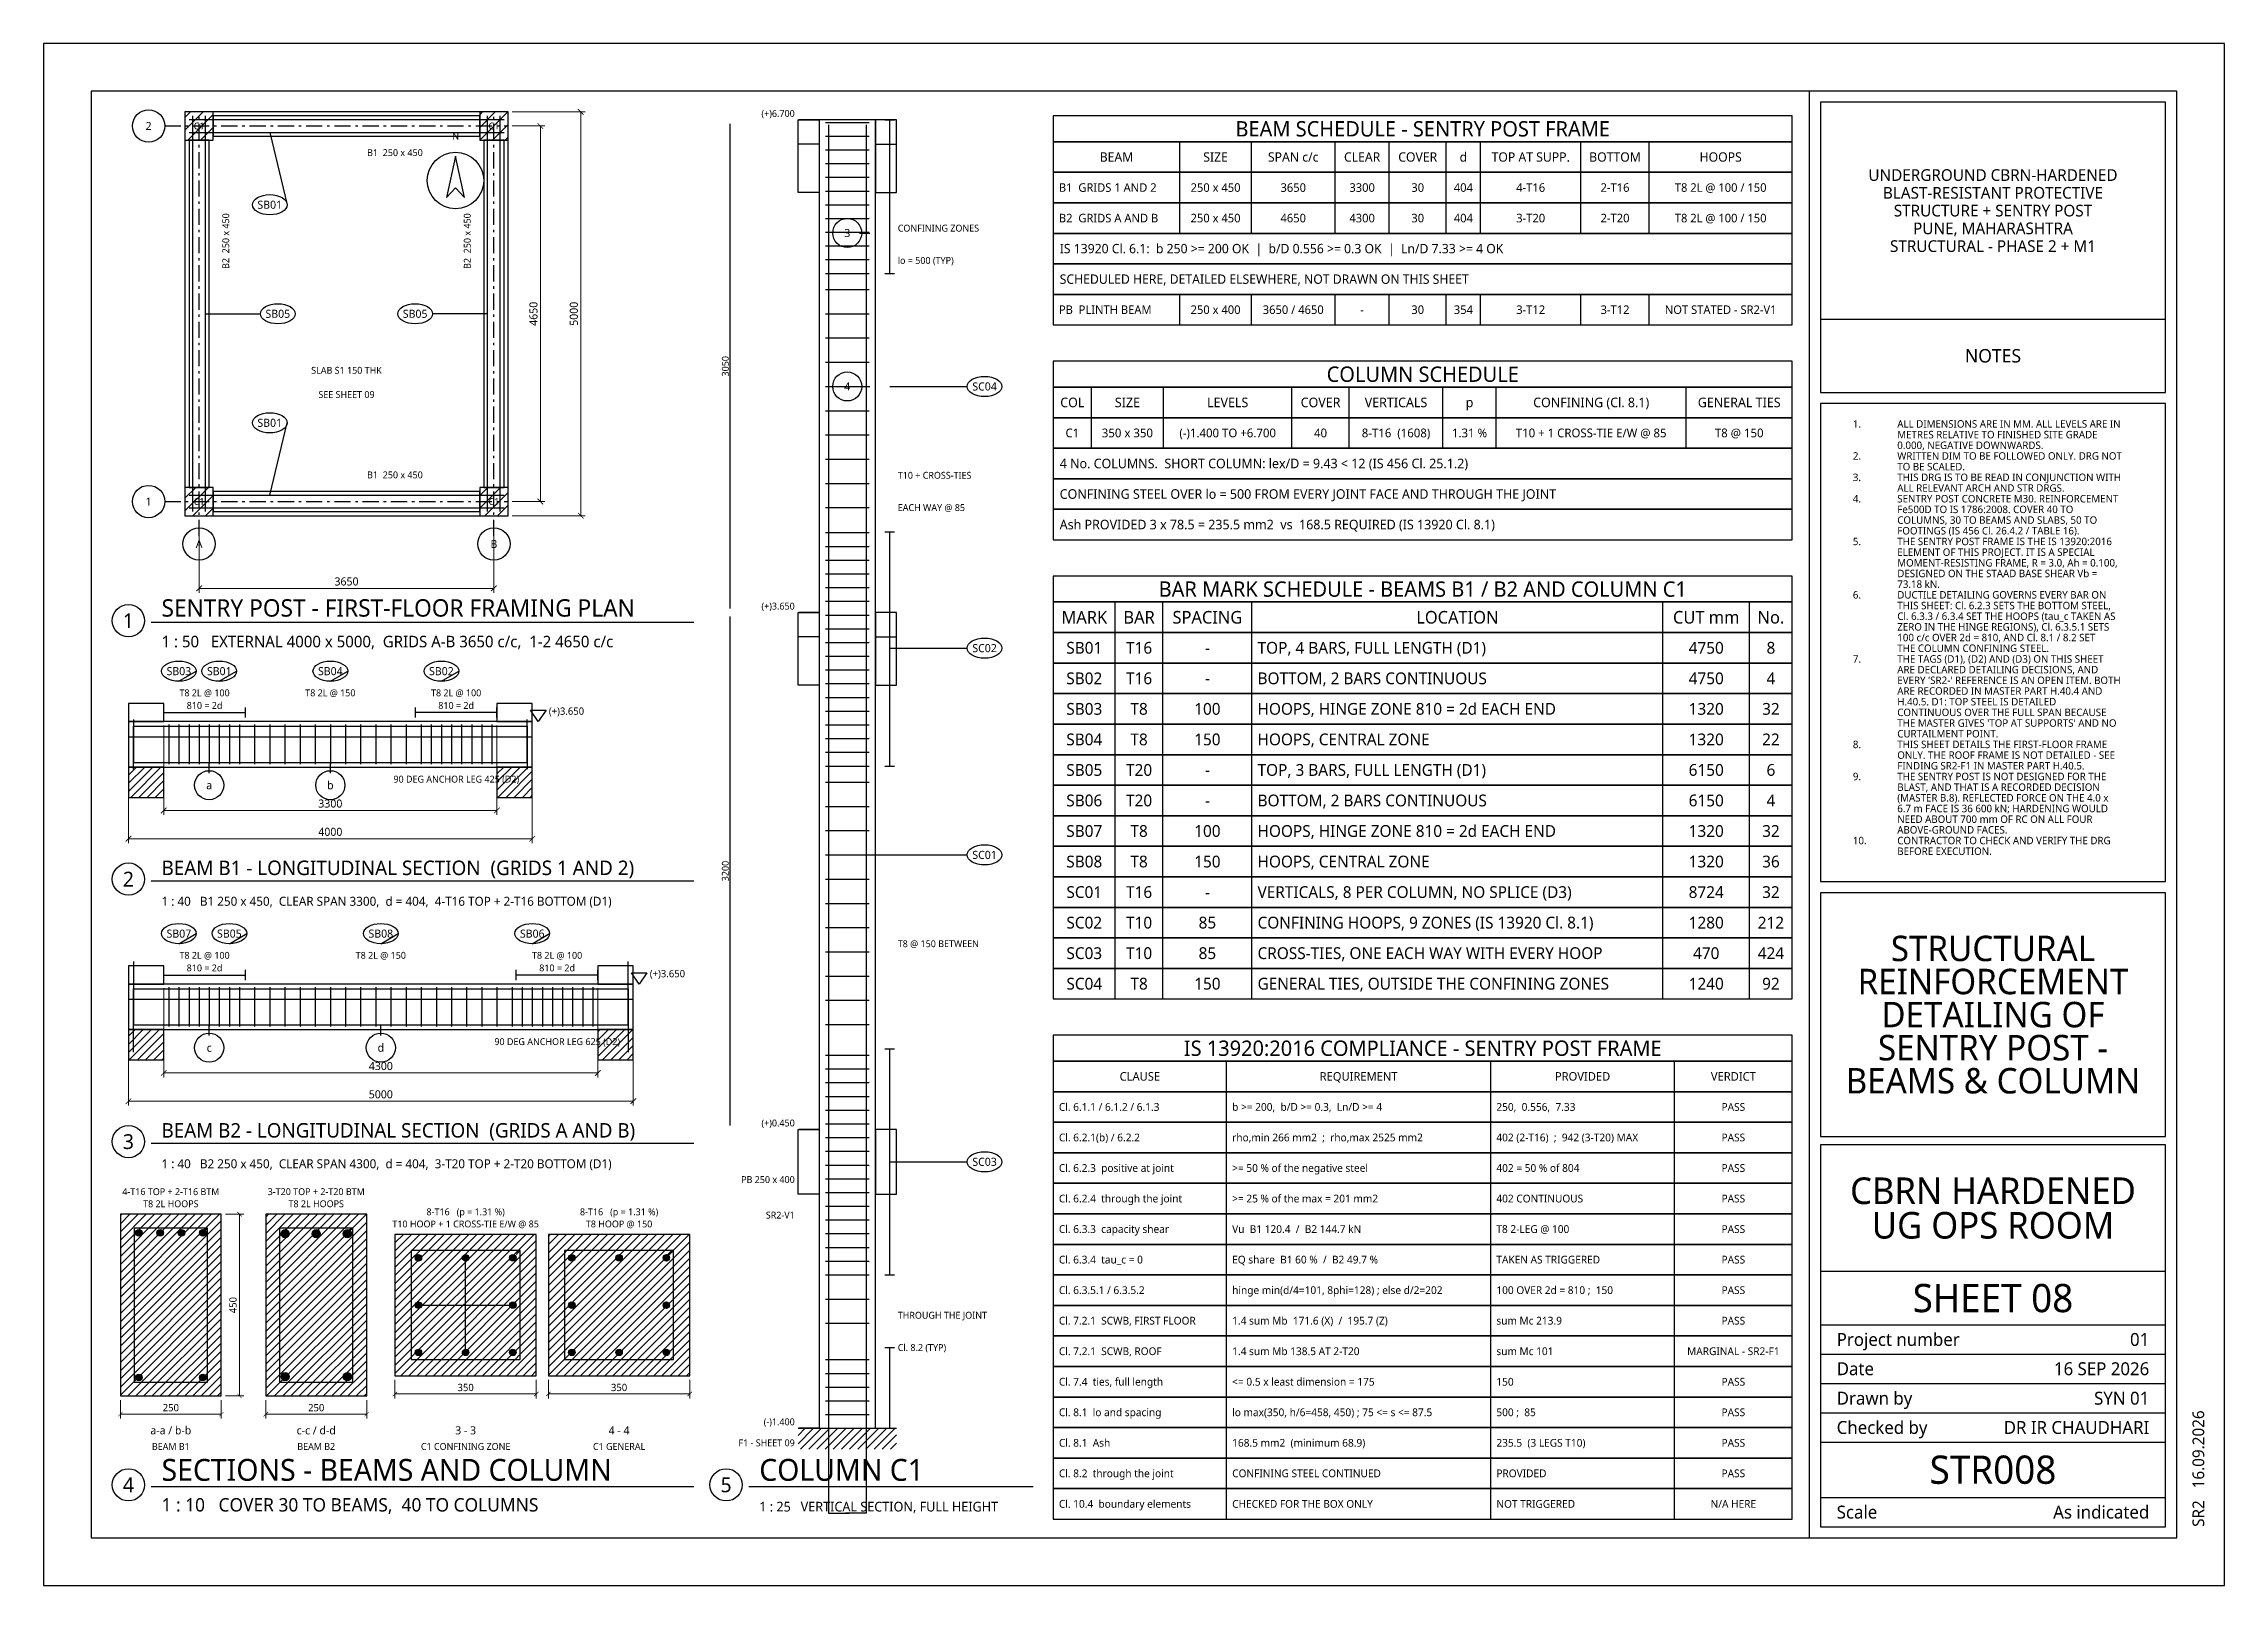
# Model space of a CAD drawing. Header units: millimetres. Extents: x 27 to 567, y 19 to 401.
import ezdxf
from ezdxf.enums import TextEntityAlignment as Align

# ---------------------------------------------------------------- set-up
doc = ezdxf.new("R2010")
doc.units = ezdxf.units.MM
for name, color, linetype in [('S-CALLOUT', 7, 'Continuous'), ('S-CENTER', 7, 'Continuous'), ('S-CONCRETE', 7, 'Continuous'), ('S-CONCRETE-THIN', 7, 'Continuous'), ('S-DIM', 7, 'Continuous'), ('S-GRID', 7, 'Continuous'), ('S-HATCH', 8, 'Continuous'), ('S-LEVEL', 7, 'Continuous'), ('S-NOTE', 7, 'Continuous'), ('S-REBAR-MAIN', 1, 'Continuous'), ('S-REBAR-STIRRUP', 5, 'Continuous'), ('S-SECTION', 7, 'Continuous'), ('S-TABLE', 7, 'Continuous'), ('S-TEXT', 7, 'Continuous'), ('S-TITLE', 7, 'Continuous')]:
    doc.layers.add(name, color=color, linetype=linetype)
doc.styles.add('OpenSans', font='OpenSans-Regular.ttf')
doc.dimstyles.new('A2-DIM', dxfattribs={"dimtxt": 2, "dimasz": 1.4, "dimexe": 1.1, "dimexo": 1, "dimgap": 0.7, "dimtad": 1, "dimdec": 0, "dimtxsty": 'OpenSans', "dimblk": 'ARCHTICK', "dimcen": 2.5, "dimclrd": 7, "dimclre": 7, "dimclrt": 7, "dimazin": 3, "dimtfac": 1, "dimtmove": 0, "dimatfit": 3, "dimlwd": 13, "dimlwe": 13})
doc.dimstyles.new('A2-DIM-S', dxfattribs={"dimtxt": 1.8, "dimasz": 1.1, "dimexe": 1.1, "dimexo": 1, "dimgap": 0.7, "dimtad": 1, "dimdec": 0, "dimtxsty": 'OpenSans', "dimblk": 'ARCHTICK', "dimcen": 2.5, "dimclrd": 7, "dimclre": 7, "dimclrt": 7, "dimazin": 3, "dimtfac": 1, "dimtmove": 0, "dimatfit": 3, "dimlwd": 13, "dimlwe": 13})

msp = doc.modelspace()

# ---------------------------------------------------------------- texts
at = {"layer": 'S-CALLOUT', "style": 'OpenSans'}
for s, p in [('SB01', (83, 361)), ('SB05', (85, 334)), ('SB05', (119, 334)), ('SC04', (260, 316)), ('SB01', (83, 307)), ('SC02', (260, 251.2)), ('SB03', (60.5, 245.5)), ('SB01', (70.5, 245.5)), ('SB04', (98, 245.5)), ('SB02', (125.5, 245.5)), ('SC01', (260, 200)), ('SB07', (60.5, 180.5)), ('SB05', (73, 180.5)), ('SB08', (110.5, 180.5)), ('SB06', (148, 180.5)), ('SC03', (260, 124))]:
    msp.add_text(s, height=2, dxfattribs=at).set_placement(p, align=Align.MIDDLE_CENTER)
at = {"layer": 'S-DIM', "style": 'OpenSans'}
for s, p in [('3050', (195.8, 321)), ('3200', (195.8, 196))]:
    msp.add_text(s, height=1.7, rotation=90, dxfattribs=at).set_placement(p, align=Align.MIDDLE_CENTER)
at = {"layer": 'S-GRID', "style": 'OpenSans'}
for s, p in [('2', (53, 380.5)), ('1', (53, 287.5)), ('A', (65.5, 277)), ('B', (138.5, 277))]:
    msp.add_text(s, height=2, dxfattribs=at).set_placement(p, align=Align.MIDDLE_CENTER)
at = {"layer": 'S-LEVEL', "style": 'OpenSans'}
for s, p in [('(+)6.700', (213, 383.6)), ('(+)3.650', (213, 261.6)), ('(+)0.450', (213, 133.6)), ('(-)1.400', (213, 59.6))]:
    msp.add_text(s, height=1.7, dxfattribs=at).set_placement(p, align=Align.MIDDLE_RIGHT)
for p in [(152.1, 235.6), (177.1, 170.6)]:
    msp.add_text('(+)3.650', height=1.8, dxfattribs=at).set_placement(p, align=Align.MIDDLE_LEFT)
at = {"layer": 'S-NOTE', "style": 'OpenSans'}
for s, p in [('1.', (475, 305.8)), ('ALL DIMENSIONS ARE IN MM. ALL LEVELS ARE IN', (486, 305.8)), ('METRES RELATIVE TO FINISHED SITE GRADE', (486, 303.154)), ('2.', (475, 297.863)), ('TO BE SCALED.', (486, 295.218)), ('WRITTEN DIM TO BE FOLLOWED ONLY. DRG NOT', (486, 297.863)), ('0.000, NEGATIVE DOWNWARDS.', (486, 300.509)), ('3.', (475, 292.572)), ('ALL RELEVANT ARCH AND STR DRGS.', (486, 289.927)), ('THIS DRG IS TO BE READ IN CONJUNCTION WITH', (486, 292.572)), ('4.', (475, 287.281)), ('SENTRY POST CONCRETE M30. REINFORCEMENT', (486, 287.281)), ('Fe500D TO IS 1786:2008. COVER 40 TO', (486, 284.636)), ('COLUMNS, 30 TO BEAMS AND SLABS, 50 TO', (486, 281.99)), ('FOOTINGS (IS 456 Cl. 26.4.2 / TABLE 16).', (486, 279.345)), ('5.', (475, 276.699)), ('THE SENTRY POST FRAME IS THE IS 13920:2016', (486, 276.699)), ('ELEMENT OF THIS PROJECT. IT IS A SPECIAL', (486, 274.054)), ('MOMENT-RESISTING FRAME, R = 3.0, Ah = 0.100,', (486, 271.408)), ('DESIGNED ON THE STAAD BASE SHEAR Vb =', (486, 268.763)), ('6.', (475, 263.472)), ('73.18 kN.', (486, 266.117)), ('DUCTILE DETAILING GOVERNS EVERY BAR ON', (486, 263.472)), ('THIS SHEET: Cl. 6.2.3 SETS THE BOTTOM STEEL,', (486, 260.826)), ('Cl. 6.3.3 / 6.3.4 SET THE HOOPS (tau_c TAKEN AS', (486, 258.181)), ('ZERO IN THE HINGE REGIONS), Cl. 6.3.5.1 SETS', (486, 255.535)), ('100 c/c OVER 2d = 810, AND Cl. 8.1 / 8.2 SET', (486, 252.89)), ('7.', (475, 247.599)), ('THE COLUMN CONFINING STEEL.', (486, 250.244)), ('THE TAGS (D1), (D2) AND (D3) ON THIS SHEET', (486, 247.599)), ('ARE DECLARED DETAILING DECISIONS, AND', (486, 244.953)), ("EVERY 'SR2-' REFERENCE IS AN OPEN ITEM. BOTH", (486, 242.308)), ('ARE RECORDED IN MASTER PART H.40.4 AND', (486, 239.662)), ('H.40.5. D1: TOP STEEL IS DETAILED', (486, 237.017)), ("THE MASTER GIVES 'TOP AT SUPPORTS' AND NO", (486, 231.726)), ('CONTINUOUS OVER THE FULL SPAN BECAUSE', (486, 234.371)), ('8.', (475, 226.435)), ('THIS SHEET DETAILS THE FIRST-FLOOR FRAME', (486, 226.435)), ('CURTAILMENT POINT.', (486, 229.08)), ('ONLY. THE ROOF FRAME IS NOT DETAILED - SEE', (486, 223.789)), ('FINDING SR2-F1 IN MASTER PART H.40.5.', (486, 221.144)), ('9.', (475, 218.498)), ('THE SENTRY POST IS NOT DESIGNED FOR THE', (486, 218.498)), ('BLAST, AND THAT IS A RECORDED DECISION', (486, 215.853)), ('(MASTER B.8). REFLECTED FORCE ON THE 4.0 x', (486, 213.207)), ('6.7 m FACE IS 36 600 kN; HARDENING WOULD', (486, 210.562)), ('ABOVE-GROUND FACES.', (486, 205.271)), ('NEED ABOUT 700 mm OF RC ON ALL FOUR', (486, 207.916)), ('10.', (475, 202.625)), ('CONTRACTOR TO CHECK AND VERIFY THE DRG', (486, 202.625)), ('BEFORE EXECUTION.', (486, 199.98))]:
    msp.add_text(s, height=1.85, dxfattribs=at).set_placement(p)
at = {"layer": 'S-SECTION', "style": 'OpenSans'}
for s, p in [('3', (226, 354)), ('4', (226, 316)), ('a', (68, 217.25)), ('b', (98, 217.25)), ('c', (68, 152.25)), ('d', (110.5, 152.25)), ('a-a / b-b', (58.5, 57.5)), ('c-c / d-d', (94.5, 57.5)), ('3 - 3', (131.5, 57.5)), ('4 - 4', (169.5, 57.5))]:
    msp.add_text(s, height=2, dxfattribs=at).set_placement(p, align=Align.MIDDLE_CENTER)
at = {"layer": 'S-TABLE', "style": 'OpenSans'}
for s, height, p in [('BEAM SCHEDULE - SENTRY POST FRAME', 3.8, (368.5, 379.8)), ('BEAM', 2.32, (292.666, 372.819)), ('SIZE', 2.32, (317.198, 372.819)), ('SPAN c/c', 2.32, (336.43, 372.819)), ('CLEAR', 2.32, (353.493, 372.819)), ('COVER', 2.32, (367.255, 372.819)), ('d', 2.32, (378.559, 372.819)), ('TOP AT SUPP.', 2.32, (395.234, 372.819)), ('BOTTOM', 2.32, (416.109, 372.819)), ('HOOPS', 2.32, (442.273, 372.819)), ('250 x 450', 2.12, (317.198, 365.258)), ('3650', 2.12, (336.43, 365.258)), ('3300', 2.12, (353.493, 365.258)), ('30', 2.12, (367.255, 365.258)), ('404', 2.12, (378.559, 365.258)), ('4-T16', 2.12, (395.234, 365.258)), ('2-T16', 2.12, (416.109, 365.258)), ('T8 2L @ 100 / 150', 2.12, (442.273, 365.258)), ('250 x 450', 2.12, (317.198, 357.696)), ('4650', 2.12, (336.43, 357.696)), ('4300', 2.12, (353.493, 357.696)), ('30', 2.12, (367.255, 357.696)), ('404', 2.12, (378.559, 357.696)), ('3-T20', 2.12, (395.234, 357.696)), ('2-T20', 2.12, (416.109, 357.696)), ('T8 2L @ 100 / 150', 2.12, (442.273, 357.696)), ('250 x 400', 2.12, (317.198, 335.012)), ('3650 / 4650', 2.12, (336.43, 335.012)), ('-', 2.12, (353.493, 335.012)), ('30', 2.12, (367.255, 335.012)), ('354', 2.12, (378.559, 335.012)), ('3-T12', 2.12, (395.234, 335.012)), ('3-T12', 2.12, (416.109, 335.012)), ('NOT STATED - SR2-V1', 2.12, (442.273, 335.012)), ('COLUMN SCHEDULE', 3.8, (368.5, 319.031)), ('COL', 2.37, (281.725, 312.05)), ('SIZE', 2.37, (295.368, 312.05)), ('LEVELS', 2.37, (320.196, 312.05)), ('COVER', 2.37, (343.197, 312.05)), ('VERTICALS', 2.37, (361.882, 312.05)), ('CONFINING (Cl. 8.1)', 2.37, (410.208, 312.05)), ('GENERAL TIES', 2.37, (446.862, 312.05)), ('p', 2.37, (380.084, 312.05)), ('C1', 2.17, (281.725, 304.488)), ('350 x 350', 2.17, (295.368, 304.488)), ('(-)1.400 TO +6.700', 2.17, (320.196, 304.488)), ('40', 2.17, (343.197, 304.488)), ('8-T16  (1608)', 2.17, (361.882, 304.488)), ('1.31 %', 2.17, (380.084, 304.488)), ('T10 + 1 CROSS-TIE E/W @ 85', 2.17, (410.208, 304.488)), ('T8 @ 150', 2.17, (446.862, 304.488)), ('BAR MARK SCHEDULE - BEAMS B1 / B2 AND COLUMN C1', 3.8, (368.5, 265.823)), ('MARK', 3.12, (284.688, 258.842)), ('BAR', 3.12, (298.263, 258.842)), ('SPACING', 3.12, (315.173, 258.842)), ('LOCATION', 3.12, (377.075, 258.842)), ('CUT mm', 3.12, (438.694, 258.842)), ('No.', 3.12, (454.717, 258.842)), ('SB01', 2.92, (284.688, 251.281)), ('T16', 2.92, (298.263, 251.281)), ('-', 2.92, (315.173, 251.281)), ('4750', 2.92, (438.694, 251.281)), ('8', 2.92, (454.717, 251.281)), ('SB02', 2.92, (284.688, 243.719)), ('T16', 2.92, (298.263, 243.719)), ('-', 2.92, (315.173, 243.719)), ('4750', 2.92, (438.694, 243.719)), ('4', 2.92, (454.717, 243.719)), ('SB03', 2.92, (284.688, 236.158)), ('T8', 2.92, (298.263, 236.158)), ('100', 2.92, (315.173, 236.158)), ('1320', 2.92, (438.694, 236.158)), ('32', 2.92, (454.717, 236.158)), ('SB04', 2.92, (284.688, 228.596)), ('T8', 2.92, (298.263, 228.596)), ('150', 2.92, (315.173, 228.596)), ('1320', 2.92, (438.694, 228.596)), ('22', 2.92, (454.717, 228.596)), ('SB05', 2.92, (284.688, 221.035)), ('T20', 2.92, (298.263, 221.035)), ('6150', 2.92, (438.694, 221.035)), ('6', 2.92, (454.717, 221.035)), ('-', 2.92, (315.173, 221.035)), ('SB06', 2.92, (284.688, 213.473)), ('T20', 2.92, (298.263, 213.473)), ('-', 2.92, (315.173, 213.473)), ('6150', 2.92, (438.694, 213.473)), ('4', 2.92, (454.717, 213.473)), ('SB07', 2.92, (284.688, 205.912)), ('T8', 2.92, (298.263, 205.912)), ('100', 2.92, (315.173, 205.912)), ('1320', 2.92, (438.694, 205.912)), ('32', 2.92, (454.717, 205.912)), ('SB08', 2.92, (284.688, 198.35)), ('T8', 2.92, (298.263, 198.35)), ('150', 2.92, (315.173, 198.35)), ('1320', 2.92, (438.694, 198.35)), ('36', 2.92, (454.717, 198.35)), ('SC01', 2.92, (284.688, 190.788)), ('T16', 2.92, (298.263, 190.788)), ('-', 2.92, (315.173, 190.788)), ('8724', 2.92, (438.694, 190.788)), ('32', 2.92, (454.717, 190.788)), ('SC02', 2.92, (284.688, 183.227)), ('T10', 2.92, (298.263, 183.227)), ('85', 2.92, (315.173, 183.227)), ('1280', 2.92, (438.694, 183.227)), ('212', 2.92, (454.717, 183.227)), ('SC03', 2.92, (284.688, 175.665)), ('T10', 2.92, (298.263, 175.665)), ('85', 2.92, (315.173, 175.665)), ('470', 2.92, (438.694, 175.665)), ('424', 2.92, (454.717, 175.665)), ('SC04', 2.92, (284.688, 168.104)), ('T8', 2.92, (298.263, 168.104)), ('150', 2.92, (315.173, 168.104)), ('1240', 2.92, (438.694, 168.104)), ('92', 2.92, (454.717, 168.104)), ('IS 13920:2016 COMPLIANCE - SENTRY POST FRAME', 3.8, (368.5, 152.123)), ('CLAUSE', 2.12, (298.454, 145.142)), ('REQUIREMENT', 2.12, (352.617, 145.142)), ('PROVIDED', 2.12, (408.075, 145.142)), ('VERDICT', 2.12, (445.412, 145.142)), ('PASS', 1.92, (445.412, 137.581)), ('PASS', 1.92, (445.412, 130.019)), ('PASS', 1.92, (445.412, 122.458)), ('PASS', 1.92, (445.412, 114.896)), ('PASS', 1.92, (445.412, 107.335)), ('PASS', 1.92, (445.412, 99.773)), ('PASS', 1.92, (445.412, 92.212)), ('PASS', 1.92, (445.412, 84.65)), ('MARGINAL - SR2-F1', 1.92, (445.412, 77.088)), ('PASS', 1.92, (445.412, 69.527)), ('PASS', 1.92, (445.412, 61.965)), ('PASS', 1.92, (445.412, 54.404)), ('PASS', 1.92, (445.412, 46.842)), ('N/A HERE', 1.92, (445.412, 39.281))]:
    msp.add_text(s, height=height, dxfattribs=at).set_placement(p, align=Align.MIDDLE_CENTER)
for s, height, p in [('B1  GRIDS 1 AND 2', 2.12, (278.4, 365.258)), ('B2  GRIDS A AND B', 2.12, (278.4, 357.696)), ('IS 13920 Cl. 6.1:  b 250 >= 200 OK  |  b/D 0.556 >= 0.3 OK  |  Ln/D 7.33 >= 4 OK', 2.32, (278.6, 350.135)), ('SCHEDULED HERE, DETAILED ELSEWHERE, NOT DRAWN ON THIS SHEET', 2.32, (278.6, 342.573)), ('PB  PLINTH BEAM', 2.12, (278.4, 335.012)), ('4 No. COLUMNS.  SHORT COLUMN: lex/D = 9.43 < 12 (IS 456 Cl. 25.1.2)', 2.37, (278.6, 296.927)), ('CONFINING STEEL OVER lo = 500 FROM EVERY JOINT FACE AND THROUGH THE JOINT', 2.37, (278.6, 289.365)), ('Ash PROVIDED 3 x 78.5 = 235.5 mm2  vs  168.5 REQUIRED (IS 13920 Cl. 8.1)', 2.37, (278.6, 281.804)), ('TOP, 4 BARS, FULL LENGTH (D1)', 2.92, (327.596, 251.281)), ('BOTTOM, 2 BARS CONTINUOUS', 2.92, (327.596, 243.719)), ('HOOPS, HINGE ZONE 810 = 2d EACH END', 2.92, (327.596, 236.158)), ('HOOPS, CENTRAL ZONE', 2.92, (327.596, 228.596)), ('TOP, 3 BARS, FULL LENGTH (D1)', 2.92, (327.596, 221.035)), ('BOTTOM, 2 BARS CONTINUOUS', 2.92, (327.596, 213.473)), ('HOOPS, HINGE ZONE 810 = 2d EACH END', 2.92, (327.596, 205.912)), ('HOOPS, CENTRAL ZONE', 2.92, (327.596, 198.35)), ('VERTICALS, 8 PER COLUMN, NO SPLICE (D3)', 2.92, (327.596, 190.788)), ('CONFINING HOOPS, 9 ZONES (IS 13920 Cl. 8.1)', 2.92, (327.596, 183.227)), ('CROSS-TIES, ONE EACH WAY WITH EVERY HOOP', 2.92, (327.596, 175.665)), ('GENERAL TIES, OUTSIDE THE CONFINING ZONES', 2.92, (327.596, 168.104)), ('Cl. 6.1.1 / 6.1.2 / 6.1.3', 1.92, (278.4, 137.581)), ('b >= 200,  b/D >= 0.3,  Ln/D >= 4', 1.92, (321.309, 137.581)), ('250,  0.556,  7.33', 1.92, (386.726, 137.581)), ('Cl. 6.2.1(b) / 6.2.2', 1.92, (278.4, 130.019)), ('rho,min 266 mm2  ;  rho,max 2525 mm2', 1.92, (321.309, 130.019)), ('402 (2-T16)  ;  942 (3-T20) MAX', 1.92, (386.726, 130.019)), ('Cl. 6.2.3  positive at joint', 1.92, (278.4, 122.458)), ('>= 50 % of the negative steel', 1.92, (321.309, 122.458)), ('402 = 50 % of 804', 1.92, (386.726, 122.458)), ('Cl. 6.2.4  through the joint', 1.92, (278.4, 114.896)), ('>= 25 % of the max = 201 mm2', 1.92, (321.309, 114.896)), ('402 CONTINUOUS', 1.92, (386.726, 114.896)), ('Cl. 6.3.3  capacity shear', 1.92, (278.4, 107.335)), ('Vu  B1 120.4  /  B2 144.7 kN', 1.92, (321.309, 107.335)), ('T8 2-LEG @ 100', 1.92, (386.726, 107.335)), ('Cl. 6.3.4  tau_c = 0', 1.92, (278.4, 99.773)), ('EQ share  B1 60 %  /  B2 49.7 %', 1.92, (321.309, 99.773)), ('TAKEN AS TRIGGERED', 1.92, (386.726, 99.773)), ('Cl. 6.3.5.1 / 6.3.5.2', 1.92, (278.4, 92.212)), ('hinge min(d/4=101, 8phi=128) ; else d/2=202', 1.92, (321.309, 92.212)), ('100 OVER 2d = 810 ;  150', 1.92, (386.726, 92.212)), ('Cl. 7.2.1  SCWB, FIRST FLOOR', 1.92, (278.4, 84.65)), ('1.4 sum Mb  171.6 (X)  /  195.7 (Z)', 1.92, (321.309, 84.65)), ('sum Mc 213.9', 1.92, (386.726, 84.65)), ('Cl. 7.2.1  SCWB, ROOF', 1.92, (278.4, 77.088)), ('1.4 sum Mb 138.5 AT 2-T20', 1.92, (321.309, 77.088)), ('sum Mc 101', 1.92, (386.726, 77.088)), ('Cl. 7.4  ties, full length', 1.92, (278.4, 69.527)), ('<= 0.5 x least dimension = 175', 1.92, (321.309, 69.527)), ('150', 1.92, (386.726, 69.527)), ('Cl. 8.1  lo and spacing', 1.92, (278.4, 61.965)), ('lo max(350, h/6=458, 450) ; 75 <= s <= 87.5', 1.92, (321.309, 61.965)), ('500 ;  85', 1.92, (386.726, 61.965)), ('Cl. 8.1  Ash', 1.92, (278.4, 54.404)), ('168.5 mm2  (minimum 68.9)', 1.92, (321.309, 54.404)), ('235.5  (3 LEGS T10)', 1.92, (386.726, 54.404)), ('Cl. 8.2  through the joint', 1.92, (278.4, 46.842)), ('CONFINING STEEL CONTINUED', 1.92, (321.309, 46.842)), ('PROVIDED', 1.92, (386.726, 46.842)), ('Cl. 10.4  boundary elements', 1.92, (278.4, 39.281)), ('CHECKED FOR THE BOX ONLY', 1.92, (321.309, 39.281)), ('NOT TRIGGERED', 1.92, (386.726, 39.281))]:
    msp.add_text(s, height=height, dxfattribs=at).set_placement(p, align=Align.MIDDLE_LEFT)
at = {"layer": 'S-TEXT', "style": 'OpenSans'}
for s, p in [('C1', (65.5, 380.5)), ('C1', (138.5, 380.5)), ('B1  250 x 450', (114, 373.9)), ('SLAB S1 150 THK', (102, 320)), ('SEE SHEET 09', (102, 314)), ('B1  250 x 450', (114, 294.1)), ('C1', (65.5, 287.5)), ('C1', (138.5, 287.5)), ('T8 2L @ 100', (66.85, 240.125)), ('810 = 2d', (66.85, 237)), ('T8 2L @ 150', (98, 240.125)), ('T8 2L @ 100', (129.15, 240.125)), ('810 = 2d', (129.15, 237)), ('T8 2L @ 100', (66.85, 175.125)), ('810 = 2d', (66.85, 172)), ('T8 2L @ 150', (110.5, 175.125)), ('T8 2L @ 100', (154.15, 175.125)), ('810 = 2d', (154.15, 172)), ('4-T16 TOP + 2-T16 BTM', (58.5, 116.6)), ('T8 2L HOOPS', (58.5, 113.6)), ('3-T20 TOP + 2-T20 BTM', (94.5, 116.6)), ('T8 2L HOOPS', (94.5, 113.6)), ('T10 HOOP + 1 CROSS-TIE E/W @ 85', (131.5, 108.6)), ('8-T16   (p = 1.31 %)', (131.5, 111.6)), ('8-T16   (p = 1.31 %)', (169.5, 111.6)), ('T8 HOOP @ 150', (169.5, 108.6)), ('BEAM B1', (58.5, 53.5)), ('BEAM B2', (94.5, 53.5)), ('C1 CONFINING ZONE', (131.5, 53.5)), ('C1 GENERAL', (169.5, 53.5))]:
    msp.add_text(s, height=1.7, dxfattribs=at).set_placement(p, align=Align.MIDDLE_CENTER)
for p in [(72.1, 352), (131.9, 352)]:
    msp.add_text('B2  250 x 450', height=1.7, rotation=90, dxfattribs=at).set_placement(p, align=Align.MIDDLE_CENTER)
for s, p in [('CONFINING ZONES', (238.5, 355.2)), ('lo = 500 (TYP)', (238.5, 347.2)), ('T10 + CROSS-TIES', (238.5, 294)), ('EACH WAY @ 85', (238.5, 286)), ('T8 @ 150 BETWEEN', (238.5, 178)), ('THROUGH THE JOINT', (238.5, 86)), ('Cl. 8.2 (TYP)', (238.5, 78))]:
    msp.add_text(s, height=1.7, dxfattribs=at).set_placement(p, align=Align.MIDDLE_LEFT)
for s, height, p in [('1 : 50   EXTERNAL 4000 x 5000,  GRIDS A-B 3650 c/c,  1-2 4650 c/c', 2.85052, (56.2, 251.4)), ('1 : 40   B1 250 x 450,  CLEAR SPAN 3300,  d = 404,  4-T16 TOP + 2-T16 BOTTOM (D1)', 2.22234, (56.2, 187.4)), ('1 : 40   B2 250 x 450,  CLEAR SPAN 4300,  d = 404,  3-T20 TOP + 2-T20 BOTTOM (D1)', 2.22234, (56.2, 122.4)), ('1 : 10   COVER 30 TO BEAMS,  40 TO COLUMNS', 3.3, (56.2, 37.4)), ('1 : 25   VERTICAL SECTION, FULL HEIGHT', 2.39865, (204.2, 37.4))]:
    msp.add_text(s, height=height, dxfattribs=at).set_placement(p)
for s, p in [('90 DEG ANCHOR LEG 425 (D2)', (144.75, 218.75)), ('90 DEG ANCHOR LEG 625 (D2)', (169.75, 153.75)), ('PB 250 x 400', (213, 119.6)), ('SR2-V1', (213, 110.8)), ('F1 - SHEET 09', (213, 54.4))]:
    msp.add_text(s, height=1.7, dxfattribs=at).set_placement(p, align=Align.MIDDLE_RIGHT)
at = {"layer": 'S-TITLE', "style": 'OpenSans'}
msp.add_text('N', height=1.8, dxfattribs=at).set_placement((129, 376.6), align=Align.BOTTOM_CENTER)
for s, height, p in [('UNDERGROUND CBRN-HARDENED', 2.9, (509.7, 368.35)), ('BLAST-RESISTANT PROTECTIVE', 2.9, (509.7, 363.95)), ('STRUCTURE + SENTRY POST', 2.9, (509.7, 359.55)), ('PUNE, MAHARASHTRA', 2.9, (509.7, 355.15)), ('STRUCTURAL - PHASE 2 + M1', 2.9, (509.7, 350.75)), ('NOTES', 3.335, (509.7, 323.6)), ('1', 3.672, (48, 258)), ('2', 3.672, (48, 194)), ('STRUCTURAL', 6.3022, (509.7, 176.836)), ('REINFORCEMENT', 6.30216, (509.7, 168.643)), ('DETAILING OF', 6.30216, (509.7, 160.45)), ('SENTRY POST -', 6.30216, (509.7, 152.257)), ('BEAMS & COLUMN', 6.30216, (509.7, 144.064)), ('3', 3.672, (48, 129)), ('CBRN HARDENED', 6.58, (509.7, 116.827)), ('UG OPS ROOM', 6.58, (509.7, 108.273)), ('SHEET 08', 7, (509.7, 90.25)), ('STR008', 7, (509.7, 47.75)), ('4', 3.672, (48, 44)), ('5', 3.672, (196, 44))]:
    msp.add_text(s, height=height, dxfattribs=at).set_placement(p, align=Align.MIDDLE_CENTER)
for s, height, p in [('SENTRY POST - FIRST-FLOOR FRAMING PLAN', 4.30538, (56.2, 259)), ('BEAM B1 - LONGITUDINAL SECTION  (GRIDS 1 AND 2)', 3.58546, (56.2, 195)), ('BEAM B2 - LONGITUDINAL SECTION  (GRIDS A AND B)', 3.57244, (56.2, 130)), ('SECTIONS - BEAMS AND COLUMN', 5.4, (56.2, 45)), ('COLUMN C1', 5.4, (204.2, 45))]:
    msp.add_text(s, height=height, dxfattribs=at).set_placement(p)
for s, p in [('Project number', (471, 80)), ('Date', (471, 72.75)), ('Drawn by', (471, 65.45)), ('Checked by', (471, 58.2)), ('Scale', (471, 37.25))]:
    msp.add_text(s, height=3.2, dxfattribs=at).set_placement(p, align=Align.MIDDLE_LEFT)
for s, p in [('01', (548.4, 80)), ('16 SEP 2026', (548.4, 72.75)), ('SYN 01', (548.4, 65.45)), ('DR IR CHAUDHARI', (548.4, 58.2)), ('As indicated', (548.4, 37.25))]:
    msp.add_text(s, height=3.2, dxfattribs=at).set_placement(p, align=Align.MIDDLE_RIGHT)
msp.add_text('SR2   16.09.2026', height=2.9, rotation=90, dxfattribs=at).set_placement((562, 33.6))

# ---------------------------------------------------------------- blocks, each defined once
blk = doc.blocks.new('A2-NORTH')
at = {"layer": 'S-TITLE'}
blk.add_lwpolyline([(0, 6), (-2.2, -4.2), (0, -1.8), (2.2, -4.2)], close=True, dxfattribs=at)
blk.add_circle((0, 0), 7, dxfattribs=at)
blk = doc.blocks.new('_ARCHTICK')
at = {"color": 0, "linetype": 'BYBLOCK', "const_width": 0.15}
blk.add_lwpolyline([(-0.5, -0.5), (0.5, 0.5)], dxfattribs=at)
blk = doc.blocks.new('A2-SECMARK')
at = {"layer": 'S-SECTION'}
blk.add_circle((0, 0), 3.6, dxfattribs=at)
blk = doc.blocks.new('A2-LEVEL')
at = {"layer": 'S-LEVEL'}
blk.add_lwpolyline([(0, 0), (-1.9, 2.8), (1.9, 2.8)], close=True, dxfattribs=at)

# ---------------------------------------------------------------- dimensions: what is measured, and where the dimension line sits
at = {"layer": 'S-DIM'}
for base, p1, p2, dimstyle, override in [((160, 284), (142, 284), (142, 384), 'A2-DIM', {"dimlfac": 50}), ((150, 287.5), (142, 287.5), (142, 380.5), 'A2-DIM', {"dimlfac": 50}), ((75.5, 66), (71, 66), (71, 111), 'A2-DIM-S', {"dimlfac": 10})]:
    msp.add_linear_dim(base=base, p1=p1, p2=p2, angle=90, dimstyle=dimstyle, override=override, dxfattribs=at).render()
for base, p1, p2, dimstyle, override in [((65.5, 266), (65.5, 284), (138.5, 284), 'A2-DIM', {"dimlfac": 50}), ((48, 204), (48, 233), (148, 233), 'A2-DIM', {"dimlfac": 40}), ((56.75, 211), (56.75, 233), (139.25, 233), 'A2-DIM', {"dimlfac": 40}), ((48, 139), (48, 168), (173, 168), 'A2-DIM', {"dimlfac": 40}), ((56.75, 146), (56.75, 168), (164.25, 168), 'A2-DIM', {"dimlfac": 40}), ((114, 66.5), (114, 71), (149, 71), 'A2-DIM-S', {"dimlfac": 10}), ((152, 66.5), (152, 71), (187, 71), 'A2-DIM-S', {"dimlfac": 10}), ((46, 61.5), (46, 66), (71, 66), 'A2-DIM-S', {"dimlfac": 10}), ((82, 61.5), (82, 66), (107, 66), 'A2-DIM-S', {"dimlfac": 10})]:
    msp.add_linear_dim(base=base, p1=p1, p2=p2, dimstyle=dimstyle, override=override, dxfattribs=at).render()

# ---------------------------------------------------------------- hatches: boundary and pattern name
at = {"layer": 'S-HATCH'}
h = msp.add_hatch(dxfattribs=at)
h.set_pattern_fill('ANSI31', scale=0.7)
h.paths.add_polyline_path([(62, 377), (69, 377), (69, 384), (62, 384)])
h = msp.add_hatch(dxfattribs=at)
h.set_pattern_fill('ANSI31', scale=0.7)
h.paths.add_polyline_path([(135, 377), (142, 377), (142, 384), (135, 384)])
h = msp.add_hatch(dxfattribs=at)
h.set_pattern_fill('ANSI31', scale=0.7)
h.paths.add_polyline_path([(62, 284), (69, 284), (69, 291), (62, 291)])
h = msp.add_hatch(dxfattribs=at)
h.set_pattern_fill('ANSI31', scale=0.7)
h.paths.add_polyline_path([(135, 284), (142, 284), (142, 291), (135, 291)])
h = msp.add_hatch(dxfattribs=at)
h.set_pattern_fill('ANSI31', scale=0.45)
h.paths.add_polyline_path([(48, 221.75), (56.75, 221.75), (56.75, 214.25), (48, 214.25)])
h = msp.add_hatch(dxfattribs=at)
h.set_pattern_fill('ANSI31', scale=0.45)
h.paths.add_polyline_path([(139.25, 221.75), (148, 221.75), (148, 214.25), (139.25, 214.25)])
h = msp.add_hatch(dxfattribs=at)
h.set_pattern_fill('ANSI31', scale=0.45)
h.paths.add_polyline_path([(48, 156.75), (56.75, 156.75), (56.75, 149.25), (48, 149.25)])
h = msp.add_hatch(dxfattribs=at)
h.set_pattern_fill('ANSI31', scale=0.45)
h.paths.add_polyline_path([(164.25, 156.75), (173, 156.75), (173, 149.25), (164.25, 149.25)])
h = msp.add_hatch(dxfattribs=at)
h.set_pattern_fill('ANSI31', scale=0.45)
h.paths.add_polyline_path([(46, 66), (71, 66), (71, 111), (46, 111)])
h = msp.add_hatch(dxfattribs=at)
h.set_pattern_fill('ANSI31', scale=0.45)
h.paths.add_polyline_path([(82, 66), (107, 66), (107, 111), (82, 111)])
h = msp.add_hatch(dxfattribs=at)
h.set_pattern_fill('ANSI31', scale=0.45)
h.paths.add_polyline_path([(114, 71), (149, 71), (149, 106), (114, 106)])
h = msp.add_hatch(dxfattribs=at)
h.set_pattern_fill('ANSI31', scale=0.45)
h.paths.add_polyline_path([(152, 71), (187, 71), (187, 106), (152, 106)])
h = msp.add_hatch(dxfattribs=at)
h.set_pattern_fill('ANSI31', scale=0.45)
h.paths.add_polyline_path([(213.8, 52.8), (238.2, 52.8), (238.2, 58), (213.8, 58)])
at = {"layer": 'S-REBAR-MAIN'}
for points in [[(51.4, 106.4), (51.339, 106.706), (51.166, 106.966), (50.906, 107.139), (50.6, 107.2), (50.294, 107.139), (50.034, 106.966), (49.861, 106.706), (49.8, 106.4), (49.861, 106.094), (50.034, 105.834), (50.294, 105.661), (50.6, 105.6), (50.906, 105.661), (51.166, 105.834), (51.339, 106.094)], [(56.667, 106.4), (56.606, 106.706), (56.432, 106.966), (56.173, 107.139), (55.867, 107.2), (55.561, 107.139), (55.301, 106.966), (55.128, 106.706), (55.067, 106.4), (55.128, 106.094), (55.301, 105.834), (55.561, 105.661), (55.867, 105.6), (56.173, 105.661), (56.432, 105.834), (56.606, 106.094)], [(61.933, 106.4), (61.872, 106.706), (61.699, 106.966), (61.439, 107.139), (61.133, 107.2), (60.827, 107.139), (60.568, 106.966), (60.394, 106.706), (60.333, 106.4), (60.394, 106.094), (60.568, 105.834), (60.827, 105.661), (61.133, 105.6), (61.439, 105.661), (61.699, 105.834), (61.872, 106.094)], [(67.2, 106.4), (67.139, 106.706), (66.966, 106.966), (66.706, 107.139), (66.4, 107.2), (66.094, 107.139), (65.834, 106.966), (65.661, 106.706), (65.6, 106.4), (65.661, 106.094), (65.834, 105.834), (66.094, 105.661), (66.4, 105.6), (66.706, 105.661), (66.966, 105.834), (67.139, 106.094)], [(87.8, 106.2), (87.724, 106.583), (87.507, 106.907), (87.183, 107.124), (86.8, 107.2), (86.417, 107.124), (86.093, 106.907), (85.876, 106.583), (85.8, 106.2), (85.876, 105.817), (86.093, 105.493), (86.417, 105.276), (86.8, 105.2), (87.183, 105.276), (87.507, 105.493), (87.724, 105.817)], [(95.5, 106.2), (95.424, 106.583), (95.207, 106.907), (94.883, 107.124), (94.5, 107.2), (94.117, 107.124), (93.793, 106.907), (93.576, 106.583), (93.5, 106.2), (93.576, 105.817), (93.793, 105.493), (94.117, 105.276), (94.5, 105.2), (94.883, 105.276), (95.207, 105.493), (95.424, 105.817)], [(103.2, 106.2), (103.124, 106.583), (102.907, 106.907), (102.583, 107.124), (102.2, 107.2), (101.817, 107.124), (101.493, 106.907), (101.276, 106.583), (101.2, 106.2), (101.276, 105.817), (101.493, 105.493), (101.817, 105.276), (102.2, 105.2), (102.583, 105.276), (102.907, 105.493), (103.124, 105.817)], [(120.6, 100.2), (120.539, 100.506), (120.366, 100.766), (120.106, 100.939), (119.8, 101), (119.494, 100.939), (119.234, 100.766), (119.061, 100.506), (119, 100.2), (119.061, 99.894), (119.234, 99.634), (119.494, 99.461), (119.8, 99.4), (120.106, 99.461), (120.366, 99.634), (120.539, 99.894)], [(132.3, 100.2), (132.239, 100.506), (132.066, 100.766), (131.806, 100.939), (131.5, 101), (131.194, 100.939), (130.934, 100.766), (130.761, 100.506), (130.7, 100.2), (130.761, 99.894), (130.934, 99.634), (131.194, 99.461), (131.5, 99.4), (131.806, 99.461), (132.066, 99.634), (132.239, 99.894)], [(144, 100.2), (143.939, 100.506), (143.766, 100.766), (143.506, 100.939), (143.2, 101), (142.894, 100.939), (142.634, 100.766), (142.461, 100.506), (142.4, 100.2), (142.461, 99.894), (142.634, 99.634), (142.894, 99.461), (143.2, 99.4), (143.506, 99.461), (143.766, 99.634), (143.939, 99.894)], [(158.6, 100.2), (158.539, 100.506), (158.366, 100.766), (158.106, 100.939), (157.8, 101), (157.494, 100.939), (157.234, 100.766), (157.061, 100.506), (157, 100.2), (157.061, 99.894), (157.234, 99.634), (157.494, 99.461), (157.8, 99.4), (158.106, 99.461), (158.366, 99.634), (158.539, 99.894)], [(170.3, 100.2), (170.239, 100.506), (170.066, 100.766), (169.806, 100.939), (169.5, 101), (169.194, 100.939), (168.934, 100.766), (168.761, 100.506), (168.7, 100.2), (168.761, 99.894), (168.934, 99.634), (169.194, 99.461), (169.5, 99.4), (169.806, 99.461), (170.066, 99.634), (170.239, 99.894)], [(182, 100.2), (181.939, 100.506), (181.766, 100.766), (181.506, 100.939), (181.2, 101), (180.894, 100.939), (180.634, 100.766), (180.461, 100.506), (180.4, 100.2), (180.461, 99.894), (180.634, 99.634), (180.894, 99.461), (181.2, 99.4), (181.506, 99.461), (181.766, 99.634), (181.939, 99.894)], [(120.6, 88.5), (120.539, 88.806), (120.366, 89.066), (120.106, 89.239), (119.8, 89.3), (119.494, 89.239), (119.234, 89.066), (119.061, 88.806), (119, 88.5), (119.061, 88.194), (119.234, 87.934), (119.494, 87.761), (119.8, 87.7), (120.106, 87.761), (120.366, 87.934), (120.539, 88.194)], [(144, 88.5), (143.939, 88.806), (143.766, 89.066), (143.506, 89.239), (143.2, 89.3), (142.894, 89.239), (142.634, 89.066), (142.461, 88.806), (142.4, 88.5), (142.461, 88.194), (142.634, 87.934), (142.894, 87.761), (143.2, 87.7), (143.506, 87.761), (143.766, 87.934), (143.939, 88.194)], [(158.6, 88.5), (158.539, 88.806), (158.366, 89.066), (158.106, 89.239), (157.8, 89.3), (157.494, 89.239), (157.234, 89.066), (157.061, 88.806), (157, 88.5), (157.061, 88.194), (157.234, 87.934), (157.494, 87.761), (157.8, 87.7), (158.106, 87.761), (158.366, 87.934), (158.539, 88.194)], [(182, 88.5), (181.939, 88.806), (181.766, 89.066), (181.506, 89.239), (181.2, 89.3), (180.894, 89.239), (180.634, 89.066), (180.461, 88.806), (180.4, 88.5), (180.461, 88.194), (180.634, 87.934), (180.894, 87.761), (181.2, 87.7), (181.506, 87.761), (181.766, 87.934), (181.939, 88.194)], [(120.6, 76.8), (120.539, 77.106), (120.366, 77.366), (120.106, 77.539), (119.8, 77.6), (119.494, 77.539), (119.234, 77.366), (119.061, 77.106), (119, 76.8), (119.061, 76.494), (119.234, 76.234), (119.494, 76.061), (119.8, 76), (120.106, 76.061), (120.366, 76.234), (120.539, 76.494)], [(132.3, 76.8), (132.239, 77.106), (132.066, 77.366), (131.806, 77.539), (131.5, 77.6), (131.194, 77.539), (130.934, 77.366), (130.761, 77.106), (130.7, 76.8), (130.761, 76.494), (130.934, 76.234), (131.194, 76.061), (131.5, 76), (131.806, 76.061), (132.066, 76.234), (132.239, 76.494)], [(144, 76.8), (143.939, 77.106), (143.766, 77.366), (143.506, 77.539), (143.2, 77.6), (142.894, 77.539), (142.634, 77.366), (142.461, 77.106), (142.4, 76.8), (142.461, 76.494), (142.634, 76.234), (142.894, 76.061), (143.2, 76), (143.506, 76.061), (143.766, 76.234), (143.939, 76.494)], [(158.6, 76.8), (158.539, 77.106), (158.366, 77.366), (158.106, 77.539), (157.8, 77.6), (157.494, 77.539), (157.234, 77.366), (157.061, 77.106), (157, 76.8), (157.061, 76.494), (157.234, 76.234), (157.494, 76.061), (157.8, 76), (158.106, 76.061), (158.366, 76.234), (158.539, 76.494)], [(170.3, 76.8), (170.239, 77.106), (170.066, 77.366), (169.806, 77.539), (169.5, 77.6), (169.194, 77.539), (168.934, 77.366), (168.761, 77.106), (168.7, 76.8), (168.761, 76.494), (168.934, 76.234), (169.194, 76.061), (169.5, 76), (169.806, 76.061), (170.066, 76.234), (170.239, 76.494)], [(182, 76.8), (181.939, 77.106), (181.766, 77.366), (181.506, 77.539), (181.2, 77.6), (180.894, 77.539), (180.634, 77.366), (180.461, 77.106), (180.4, 76.8), (180.461, 76.494), (180.634, 76.234), (180.894, 76.061), (181.2, 76), (181.506, 76.061), (181.766, 76.234), (181.939, 76.494)], [(51.4, 70.6), (51.339, 70.906), (51.166, 71.166), (50.906, 71.339), (50.6, 71.4), (50.294, 71.339), (50.034, 71.166), (49.861, 70.906), (49.8, 70.6), (49.861, 70.294), (50.034, 70.034), (50.294, 69.861), (50.6, 69.8), (50.906, 69.861), (51.166, 70.034), (51.339, 70.294)], [(67.2, 70.6), (67.139, 70.906), (66.966, 71.166), (66.706, 71.339), (66.4, 71.4), (66.094, 71.339), (65.834, 71.166), (65.661, 70.906), (65.6, 70.6), (65.661, 70.294), (65.834, 70.034), (66.094, 69.861), (66.4, 69.8), (66.706, 69.861), (66.966, 70.034), (67.139, 70.294)], [(87.8, 70.8), (87.724, 71.183), (87.507, 71.507), (87.183, 71.724), (86.8, 71.8), (86.417, 71.724), (86.093, 71.507), (85.876, 71.183), (85.8, 70.8), (85.876, 70.417), (86.093, 70.093), (86.417, 69.876), (86.8, 69.8), (87.183, 69.876), (87.507, 70.093), (87.724, 70.417)], [(103.2, 70.8), (103.124, 71.183), (102.907, 71.507), (102.583, 71.724), (102.2, 71.8), (101.817, 71.724), (101.493, 71.507), (101.276, 71.183), (101.2, 70.8), (101.276, 70.417), (101.493, 70.093), (101.817, 69.876), (102.2, 69.8), (102.583, 69.876), (102.907, 70.093), (103.124, 70.417)]]:
    msp.add_hatch(color=1, dxfattribs=at).paths.add_polyline_path(points)

# ---------------------------------------------------------------- linework, layer by layer
at = {"layer": 'S-CALLOUT'}
for p, q in [((83, 378.92), (87.3, 361)), ((67.08, 334), (80.7, 334)), ((136.92, 334), (123.3, 334)), ((236.5, 316), (255.7, 316)), ((83, 289.08), (87.3, 307)), ((236.5, 251.2), (255.7, 251.2)), ((60.5, 243), (64.8, 245.5)), ((70.5, 243), (74.8, 245.5)), ((98, 243), (102.3, 245.5)), ((125.5, 243), (129.8, 245.5)), ((230.68, 200), (255.7, 200)), ((60.5, 178), (64.8, 180.5)), ((73, 178), (77.3, 180.5)), ((110.5, 178), (114.8, 180.5)), ((148, 178), (152.3, 180.5)), ((236.5, 124), (255.7, 124))]:
    msp.add_line(p, q, dxfattribs=at)
for centre in [(83, 361), (85, 334), (119, 334), (260, 316), (83, 307), (260, 251.2), (60.5, 245.5), (70.5, 245.5), (98, 245.5), (125.5, 245.5), (260, 200), (60.5, 180.5), (73, 180.5), (110.5, 180.5), (148, 180.5), (260, 124)]:
    msp.add_ellipse(centre, major_axis=(4.3, 0), ratio=0.5813953, dxfattribs=at)
at = {"layer": 'S-CENTER'}
for p, q in [((57, 380.5), (61, 380.5)), ((62.2, 380.5), (62.8, 380.5)), ((64, 380.5), (68, 380.5)), ((65.5, 382.2), (65.5, 382.8)), ((65.5, 377), (65.5, 381)), ((69.2, 380.5), (69.8, 380.5)), ((71, 380.5), (75, 380.5)), ((76.2, 380.5), (76.8, 380.5)), ((78, 380.5), (82, 380.5)), ((83.2, 380.5), (83.8, 380.5)), ((85, 380.5), (89, 380.5)), ((90.2, 380.5), (90.8, 380.5)), ((92, 380.5), (96, 380.5)), ((97.2, 380.5), (97.8, 380.5)), ((99, 380.5), (103, 380.5)), ((104.2, 380.5), (104.8, 380.5)), ((106, 380.5), (110, 380.5)), ((111.2, 380.5), (111.8, 380.5)), ((113, 380.5), (117, 380.5)), ((118.2, 380.5), (118.8, 380.5)), ((120, 380.5), (124, 380.5)), ((125.2, 380.5), (125.8, 380.5)), ((127, 380.5), (131, 380.5)), ((132.2, 380.5), (132.8, 380.5)), ((134, 380.5), (138, 380.5)), ((138.5, 382.2), (138.5, 382.8)), ((138.5, 377), (138.5, 381)), ((139.2, 380.5), (139.8, 380.5)), ((141, 380.5), (142, 380.5)), ((65.5, 375.2), (65.5, 375.8)), ((65.5, 370), (65.5, 374)), ((138.5, 375.2), (138.5, 375.8)), ((138.5, 370), (138.5, 374)), ((65.5, 368.2), (65.5, 368.8)), ((138.5, 368.2), (138.5, 368.8)), ((65.5, 363), (65.5, 367)), ((65.5, 361.2), (65.5, 361.8)), ((138.5, 363), (138.5, 367)), ((138.5, 361.2), (138.5, 361.8)), ((65.5, 356), (65.5, 360)), ((138.5, 356), (138.5, 360)), ((65.5, 354.2), (65.5, 354.8)), ((65.5, 349), (65.5, 353)), ((138.5, 354.2), (138.5, 354.8)), ((138.5, 349), (138.5, 353)), ((65.5, 347.2), (65.5, 347.8)), ((65.5, 342), (65.5, 346)), ((138.5, 347.2), (138.5, 347.8)), ((138.5, 342), (138.5, 346)), ((65.5, 340.2), (65.5, 340.8)), ((138.5, 340.2), (138.5, 340.8)), ((65.5, 335), (65.5, 339)), ((138.5, 335), (138.5, 339)), ((65.5, 333.2), (65.5, 333.8)), ((65.5, 328), (65.5, 332)), ((138.5, 333.2), (138.5, 333.8)), ((138.5, 328), (138.5, 332)), ((65.5, 326.2), (65.5, 326.8)), ((65.5, 321), (65.5, 325)), ((138.5, 326.2), (138.5, 326.8)), ((138.5, 321), (138.5, 325)), ((65.5, 319.2), (65.5, 319.8)), ((138.5, 319.2), (138.5, 319.8)), ((65.5, 314), (65.5, 318)), ((138.5, 314), (138.5, 318)), ((65.5, 312.2), (65.5, 312.8)), ((65.5, 307), (65.5, 311)), ((138.5, 312.2), (138.5, 312.8)), ((138.5, 307), (138.5, 311)), ((65.5, 305.2), (65.5, 305.8)), ((65.5, 300), (65.5, 304)), ((138.5, 305.2), (138.5, 305.8)), ((138.5, 300), (138.5, 304)), ((65.5, 298.2), (65.5, 298.8)), ((138.5, 298.2), (138.5, 298.8)), ((65.5, 293), (65.5, 297)), ((65.5, 291.2), (65.5, 291.8)), ((138.5, 293), (138.5, 297)), ((138.5, 291.2), (138.5, 291.8)), ((57, 287.5), (61, 287.5)), ((62.2, 287.5), (62.8, 287.5)), ((64, 287.5), (68, 287.5)), ((65.5, 286), (65.5, 290)), ((69.2, 287.5), (69.8, 287.5)), ((71, 287.5), (75, 287.5)), ((76.2, 287.5), (76.8, 287.5)), ((78, 287.5), (82, 287.5)), ((83.2, 287.5), (83.8, 287.5)), ((85, 287.5), (89, 287.5)), ((90.2, 287.5), (90.8, 287.5)), ((92, 287.5), (96, 287.5)), ((97.2, 287.5), (97.8, 287.5)), ((99, 287.5), (103, 287.5)), ((104.2, 287.5), (104.8, 287.5)), ((106, 287.5), (110, 287.5)), ((111.2, 287.5), (111.8, 287.5)), ((113, 287.5), (117, 287.5)), ((118.2, 287.5), (118.8, 287.5)), ((120, 287.5), (124, 287.5)), ((125.2, 287.5), (125.8, 287.5)), ((127, 287.5), (131, 287.5)), ((132.2, 287.5), (132.8, 287.5)), ((134, 287.5), (138, 287.5)), ((138.5, 286), (138.5, 290)), ((139.2, 287.5), (139.8, 287.5)), ((141, 287.5), (142, 287.5)), ((65.5, 284.2), (65.5, 284.8)), ((65.5, 279), (65.5, 283)), ((138.5, 284.2), (138.5, 284.8)), ((138.5, 279), (138.5, 283))]:
    msp.add_line(p, q, dxfattribs=at)
at = {"layer": 'S-CONCRETE'}
msp.add_line((213.8, 58), (238.2, 58), dxfattribs=at)
for points in [[(62, 377), (69, 377), (69, 384), (62, 384)], [(135, 377), (142, 377), (142, 384), (135, 384)], [(69, 378), (135, 378), (135, 383), (69, 383)], [(219, 364), (213.8, 364), (213.8, 382), (219, 382)], [(219, 58), (233, 58), (233, 382), (219, 382)], [(233, 364), (238.2, 364), (238.2, 382), (233, 382)], [(63, 291), (68, 291), (68, 377), (63, 377)], [(136, 291), (141, 291), (141, 377), (136, 377)], [(62, 284), (69, 284), (69, 291), (62, 291)], [(69, 285), (135, 285), (135, 290), (69, 290)], [(135, 284), (142, 284), (142, 291), (135, 291)], [(219, 242), (213.8, 242), (213.8, 260), (219, 260)], [(233, 242), (238.2, 242), (238.2, 260), (233, 260)], [(48, 233), (56.75, 233), (56.75, 237.5), (48, 237.5)], [(48, 221.75), (148, 221.75), (148, 233), (48, 233)], [(139.25, 233), (148, 233), (148, 237.5), (139.25, 237.5)], [(48, 214.25), (56.75, 214.25), (56.75, 221.75), (48, 221.75)], [(139.25, 214.25), (148, 214.25), (148, 221.75), (139.25, 221.75)], [(48, 168), (56.75, 168), (56.75, 172.5), (48, 172.5)], [(48, 156.75), (173, 156.75), (173, 168), (48, 168)], [(164.25, 168), (173, 168), (173, 172.5), (164.25, 172.5)], [(48, 149.25), (56.75, 149.25), (56.75, 156.75), (48, 156.75)], [(164.25, 149.25), (173, 149.25), (173, 156.75), (164.25, 156.75)], [(219, 116), (213.8, 116), (213.8, 132), (219, 132)], [(233, 116), (238.2, 116), (238.2, 132), (233, 132)], [(46, 66), (71, 66), (71, 111), (46, 111)], [(82, 66), (107, 66), (107, 111), (82, 111)], [(114, 71), (149, 71), (149, 106), (114, 106)], [(152, 71), (187, 71), (187, 106), (152, 106)]]:
    msp.add_lwpolyline(points, close=True, dxfattribs=at)
at = {"layer": 'S-CONCRETE-THIN'}
for p, q in [((219, 376), (213.8, 376)), ((233, 376), (238.2, 376)), ((219, 254), (213.8, 254)), ((233, 254), (238.2, 254)), ((48, 229.25), (148, 229.25)), ((48, 164.25), (173, 164.25))]:
    msp.add_line(p, q, dxfattribs=at)
msp.add_lwpolyline([(62, 284), (142, 284), (142, 384), (62, 384)], close=True, dxfattribs=at)
at = {"layer": 'S-DIM'}
for p, q in [((197, 261), (197, 381)), ((235.3, 382), (237.7, 382)), ((236.5, 344), (236.5, 382)), ((235.3, 344), (237.7, 344)), ((235.3, 280), (237.7, 280)), ((236.5, 222), (236.5, 280)), ((197, 133), (197, 259)), ((56.75, 234), (56.75, 236.5)), ((56.75, 235.25), (76.95, 235.25)), ((76.95, 234), (76.95, 236.5)), ((119.05, 234), (119.05, 236.5)), ((139.25, 235.25), (119.05, 235.25)), ((139.25, 234), (139.25, 236.5)), ((235.3, 222), (237.7, 222)), ((56.75, 169), (56.75, 171.5)), ((56.75, 170.25), (76.95, 170.25)), ((76.95, 169), (76.95, 171.5)), ((144.05, 169), (144.05, 171.5)), ((164.25, 170.25), (144.05, 170.25)), ((164.25, 169), (164.25, 171.5)), ((235.3, 152), (237.7, 152)), ((236.5, 96), (236.5, 152)), ((235.3, 96), (237.7, 96)), ((235.3, 78), (237.7, 78)), ((236.5, 58), (236.5, 78)), ((235.3, 58), (237.7, 58))]:
    msp.add_line(p, q, dxfattribs=at)
at = {"layer": 'S-GRID'}
for centre in [(53, 380.5), (53, 287.5), (65.5, 277), (138.5, 277)]:
    msp.add_circle(centre, 4, dxfattribs=at)
at = {"layer": 'S-LEVEL'}
for p, q in [((219, 382), (214, 382)), ((219, 260), (214, 260)), ((219, 132), (214, 132)), ((219, 58), (214, 58))]:
    msp.add_line(p, q, dxfattribs=at)
at = {"layer": 'S-REBAR-MAIN'}
for points in [[(63, 382.08), (141, 382.08)], [(63, 378.92), (141, 378.92)], [(63.92, 285), (63.92, 383)], [(67.08, 285), (67.08, 383)], [(136.92, 285), (136.92, 383)], [(140.08, 285), (140.08, 383)], [(221.32, 380.8), (221.32, 36.96), (226.44, 36.96)], [(230.68, 380.8), (230.68, 36.96), (225.56, 36.96)], [(63, 289.08), (141, 289.08)], [(63, 285.92), (141, 285.92)], [(49.25, 233.525), (49.25, 222.9), (146.75, 222.9), (146.75, 233.525)], [(49.25, 221.225), (49.25, 231.85), (146.75, 231.85), (146.75, 221.225)], [(49.25, 173.575), (49.25, 157.95), (171.75, 157.95), (171.75, 173.575)], [(49.25, 151.175), (49.25, 166.8), (171.75, 166.8), (171.75, 151.175)]]:
    msp.add_lwpolyline(points, dxfattribs=at)
for centre, radius in [((50.6, 106.4), 0.8), ((55.867, 106.4), 0.8), ((61.133, 106.4), 0.8), ((66.4, 106.4), 0.8), ((86.8, 106.2), 1), ((94.5, 106.2), 1), ((102.2, 106.2), 1), ((119.8, 100.2), 0.8), ((131.5, 100.2), 0.8), ((143.2, 100.2), 0.8), ((157.8, 100.2), 0.8), ((169.5, 100.2), 0.8), ((181.2, 100.2), 0.8), ((119.8, 88.5), 0.8), ((143.2, 88.5), 0.8), ((157.8, 88.5), 0.8), ((181.2, 88.5), 0.8), ((119.8, 76.8), 0.8), ((131.5, 76.8), 0.8), ((143.2, 76.8), 0.8), ((157.8, 76.8), 0.8), ((169.5, 76.8), 0.8), ((181.2, 76.8), 0.8), ((50.6, 70.6), 0.8), ((66.4, 70.6), 0.8), ((86.8, 70.8), 1), ((102.2, 70.8), 1)]:
    msp.add_circle(centre, radius, dxfattribs=at)
at = {"layer": 'S-REBAR-STIRRUP'}
for p, q in [((220.6, 381.4), (231.4, 381.4)), ((220.6, 378), (231.4, 378)), ((220.6, 374.6), (231.4, 374.6)), ((220.6, 371.2), (231.4, 371.2)), ((220.6, 367.8), (231.4, 367.8)), ((220.6, 364.4), (231.4, 364.4)), ((220.6, 361), (231.4, 361)), ((220.6, 357.6), (231.4, 357.6)), ((220.6, 354.2), (231.4, 354.2)), ((220.6, 350.8), (231.4, 350.8)), ((220.6, 347.4), (231.4, 347.4)), ((220.6, 344), (231.4, 344)), ((220.6, 340), (231.4, 340)), ((220.6, 334), (231.4, 334)), ((220.6, 328), (231.4, 328)), ((220.6, 322), (231.4, 322)), ((220.6, 316), (231.4, 316)), ((220.6, 310), (231.4, 310)), ((220.6, 304), (231.4, 304)), ((220.6, 298), (231.4, 298)), ((220.6, 292), (231.4, 292)), ((220.6, 286), (231.4, 286)), ((220.6, 279.8), (231.4, 279.8)), ((220.6, 276.4), (231.4, 276.4)), ((220.6, 273), (231.4, 273)), ((220.6, 269.6), (231.4, 269.6)), ((220.6, 266.2), (231.4, 266.2)), ((220.6, 262.8), (231.4, 262.8)), ((220.6, 259.4), (231.4, 259.4)), ((220.6, 256), (231.4, 256)), ((220.6, 252.6), (231.4, 252.6)), ((220.6, 249.2), (231.4, 249.2)), ((220.6, 245.8), (231.4, 245.8)), ((220.6, 242.4), (231.4, 242.4)), ((220.6, 239), (231.4, 239)), ((58, 232.25), (58, 222.5)), ((60.5, 232.25), (60.5, 222.5)), ((63, 232.25), (63, 222.5)), ((65.5, 232.25), (65.5, 222.5)), ((68, 232.25), (68, 222.5)), ((70.5, 232.25), (70.5, 222.5)), ((73, 232.25), (73, 222.5)), ((75.5, 232.25), (75.5, 222.5)), ((79.25, 232.25), (79.25, 222.5)), ((83, 232.25), (83, 222.5)), ((86.75, 232.25), (86.75, 222.5)), ((90.5, 232.25), (90.5, 222.5)), ((94.25, 232.25), (94.25, 222.5)), ((98, 232.25), (98, 222.5)), ((101.75, 232.25), (101.75, 222.5)), ((105.5, 232.25), (105.5, 222.5)), ((109.25, 232.25), (109.25, 222.5)), ((113, 232.25), (113, 222.5)), ((116.75, 232.25), (116.75, 222.5)), ((120.5, 232.25), (120.5, 222.5)), ((123, 232.25), (123, 222.5)), ((125.5, 232.25), (125.5, 222.5)), ((128, 232.25), (128, 222.5)), ((130.5, 232.25), (130.5, 222.5)), ((133, 232.25), (133, 222.5)), ((135.5, 232.25), (135.5, 222.5)), ((138, 232.25), (138, 222.5)), ((220.6, 235.6), (231.4, 235.6)), ((220.6, 232.2), (231.4, 232.2)), ((220.6, 228.8), (231.4, 228.8)), ((220.6, 225.4), (231.4, 225.4)), ((220.6, 222), (231.4, 222)), ((220.6, 218), (231.4, 218)), ((220.6, 212), (231.4, 212)), ((220.6, 206), (231.4, 206)), ((220.6, 200), (231.4, 200)), ((220.6, 194), (231.4, 194)), ((220.6, 188), (231.4, 188)), ((220.6, 182), (231.4, 182)), ((220.6, 176), (231.4, 176)), ((220.6, 170), (231.4, 170)), ((58, 167.25), (58, 157.5)), ((60.5, 167.25), (60.5, 157.5)), ((63, 167.25), (63, 157.5)), ((65.5, 167.25), (65.5, 157.5)), ((68, 167.25), (68, 157.5)), ((70.5, 167.25), (70.5, 157.5)), ((73, 167.25), (73, 157.5)), ((75.5, 167.25), (75.5, 157.5)), ((79.25, 167.25), (79.25, 157.5)), ((83, 167.25), (83, 157.5)), ((86.75, 167.25), (86.75, 157.5)), ((90.5, 167.25), (90.5, 157.5)), ((94.25, 167.25), (94.25, 157.5)), ((98, 167.25), (98, 157.5)), ((101.75, 167.25), (101.75, 157.5)), ((105.5, 167.25), (105.5, 157.5)), ((109.25, 167.25), (109.25, 157.5)), ((113, 167.25), (113, 157.5)), ((116.75, 167.25), (116.75, 157.5)), ((120.5, 167.25), (120.5, 157.5)), ((124.25, 167.25), (124.25, 157.5)), ((128, 167.25), (128, 157.5)), ((131.75, 167.25), (131.75, 157.5)), ((135.5, 167.25), (135.5, 157.5)), ((139.25, 167.25), (139.25, 157.5)), ((143, 167.25), (143, 157.5)), ((145.5, 167.25), (145.5, 157.5)), ((148, 167.25), (148, 157.5)), ((150.5, 167.25), (150.5, 157.5)), ((153, 167.25), (153, 157.5)), ((155.5, 167.25), (155.5, 157.5)), ((158, 167.25), (158, 157.5)), ((160.5, 167.25), (160.5, 157.5)), ((163, 167.25), (163, 157.5)), ((220.6, 164), (231.4, 164)), ((220.6, 158), (231.4, 158)), ((220.6, 150.4), (231.4, 150.4)), ((220.6, 147), (231.4, 147)), ((220.6, 143.6), (231.4, 143.6)), ((220.6, 140.2), (231.4, 140.2)), ((220.6, 136.8), (231.4, 136.8)), ((220.6, 133.4), (231.4, 133.4)), ((220.6, 130), (231.4, 130)), ((220.6, 126.6), (231.4, 126.6)), ((220.6, 123.2), (231.4, 123.2)), ((220.6, 119.8), (231.4, 119.8)), ((220.6, 116.4), (231.4, 116.4)), ((220.6, 113), (231.4, 113)), ((220.6, 109.6), (231.4, 109.6)), ((67.15, 107.6), (66.25, 106.7)), ((67.6, 107.6), (66.7, 106.7)), ((103.15, 107.6), (102.25, 106.7)), ((103.6, 107.6), (102.7, 106.7)), ((220.6, 106.2), (231.4, 106.2)), ((220.6, 102.8), (231.4, 102.8)), ((131.5, 76), (131.5, 101)), ((144.55, 102), (143.55, 101)), ((145, 102), (144, 101)), ((182.55, 102), (181.55, 101)), ((183, 102), (182, 101)), ((220.6, 99.4), (231.4, 99.4)), ((220.6, 96), (231.4, 96)), ((119, 88.5), (144, 88.5)), ((220.6, 90), (231.4, 90)), ((220.6, 84), (231.4, 84)), ((220.6, 75), (231.4, 75)), ((220.6, 71.6), (231.4, 71.6)), ((220.6, 68.2), (231.4, 68.2)), ((220.6, 64.8), (231.4, 64.8)), ((220.6, 61.4), (231.4, 61.4)), ((220.6, 58), (231.4, 58))]:
    msp.add_line(p, q, dxfattribs=at)
for points in [[(49.4, 69.4), (67.6, 69.4), (67.6, 107.6), (49.4, 107.6)], [(85.4, 69.4), (103.6, 69.4), (103.6, 107.6), (85.4, 107.6)], [(118, 75), (145, 75), (145, 102), (118, 102)], [(156, 75), (183, 75), (183, 102), (156, 102)]]:
    msp.add_lwpolyline(points, close=True, dxfattribs=at)
at = {"layer": 'S-SECTION'}
for p, q in [((229, 354), (231.6, 354)), ((229, 316), (231.6, 316)), ((68, 220.25), (68, 222.85)), ((98, 220.25), (98, 222.85)), ((68, 155.25), (68, 157.85)), ((110.5, 155.25), (110.5, 157.85))]:
    msp.add_line(p, q, dxfattribs=at)
at = {"layer": 'S-TABLE'}
for p, q in [((308.332, 369.038), (308.332, 376.6)), ((326.063, 369.038), (326.063, 376.6)), ((346.797, 369.038), (346.797, 376.6)), ((360.188, 369.038), (360.188, 376.6)), ((374.321, 369.038), (374.321, 376.6)), ((382.796, 369.038), (382.796, 376.6)), ((407.672, 369.038), (407.672, 376.6)), ((424.546, 369.038), (424.546, 376.6)), ((308.332, 361.477), (308.332, 369.038)), ((326.063, 361.477), (326.063, 369.038)), ((346.797, 361.477), (346.797, 369.038)), ((360.188, 361.477), (360.188, 369.038)), ((374.321, 361.477), (374.321, 369.038)), ((382.796, 361.477), (382.796, 369.038)), ((407.672, 361.477), (407.672, 369.038)), ((424.546, 361.477), (424.546, 369.038)), ((308.332, 353.915), (308.332, 361.477)), ((326.063, 353.915), (326.063, 361.477)), ((346.797, 353.915), (346.797, 361.477)), ((360.188, 353.915), (360.188, 361.477)), ((374.321, 353.915), (374.321, 361.477)), ((382.796, 353.915), (382.796, 361.477)), ((407.672, 353.915), (407.672, 361.477)), ((424.546, 353.915), (424.546, 361.477)), ((308.332, 331.231), (308.332, 338.792)), ((326.063, 331.231), (326.063, 338.792)), ((346.797, 331.231), (346.797, 338.792)), ((360.188, 331.231), (360.188, 338.792)), ((374.321, 331.231), (374.321, 338.792)), ((382.796, 331.231), (382.796, 338.792)), ((407.672, 331.231), (407.672, 338.792)), ((424.546, 331.231), (424.546, 338.792)), ((286.45, 308.269), (286.45, 315.831)), ((304.286, 308.269), (304.286, 315.831)), ((336.107, 308.269), (336.107, 315.831)), ((350.287, 308.269), (350.287, 315.831)), ((373.476, 308.269), (373.476, 315.831)), ((386.692, 308.269), (386.692, 315.831)), ((433.723, 308.269), (433.723, 315.831)), ((286.45, 300.708), (286.45, 308.269)), ((304.286, 300.708), (304.286, 308.269)), ((336.107, 300.708), (336.107, 308.269)), ((350.287, 300.708), (350.287, 308.269)), ((373.476, 300.708), (373.476, 308.269)), ((386.692, 300.708), (386.692, 308.269)), ((433.723, 300.708), (433.723, 308.269)), ((292.377, 255.062), (292.377, 262.623)), ((304.149, 255.062), (304.149, 262.623)), ((326.196, 255.062), (326.196, 262.623)), ((427.954, 255.062), (427.954, 262.623)), ((449.434, 255.062), (449.434, 262.623)), ((292.377, 247.5), (292.377, 255.062)), ((304.149, 247.5), (304.149, 255.062)), ((326.196, 247.5), (326.196, 255.062)), ((427.954, 247.5), (427.954, 255.062)), ((449.434, 247.5), (449.434, 255.062)), ((292.377, 239.938), (292.377, 247.5)), ((304.149, 239.938), (304.149, 247.5)), ((326.196, 239.938), (326.196, 247.5)), ((427.954, 239.938), (427.954, 247.5)), ((449.434, 239.938), (449.434, 247.5)), ((292.377, 232.377), (292.377, 239.938)), ((304.149, 232.377), (304.149, 239.938)), ((326.196, 232.377), (326.196, 239.938)), ((427.954, 232.377), (427.954, 239.938)), ((449.434, 232.377), (449.434, 239.938)), ((292.377, 224.815), (292.377, 232.377)), ((304.149, 224.815), (304.149, 232.377)), ((326.196, 224.815), (326.196, 232.377)), ((427.954, 224.815), (427.954, 232.377)), ((449.434, 224.815), (449.434, 232.377)), ((292.377, 217.254), (292.377, 224.815)), ((304.149, 217.254), (304.149, 224.815)), ((326.196, 217.254), (326.196, 224.815)), ((427.954, 217.254), (427.954, 224.815)), ((449.434, 217.254), (449.434, 224.815)), ((292.377, 209.692), (292.377, 217.254)), ((304.149, 209.692), (304.149, 217.254)), ((326.196, 209.692), (326.196, 217.254)), ((427.954, 209.692), (427.954, 217.254)), ((449.434, 209.692), (449.434, 217.254)), ((292.377, 202.131), (292.377, 209.692)), ((304.149, 202.131), (304.149, 209.692)), ((326.196, 202.131), (326.196, 209.692)), ((427.954, 202.131), (427.954, 209.692)), ((449.434, 202.131), (449.434, 209.692)), ((292.377, 194.569), (292.377, 202.131)), ((304.149, 194.569), (304.149, 202.131)), ((326.196, 194.569), (326.196, 202.131)), ((427.954, 194.569), (427.954, 202.131)), ((449.434, 194.569), (449.434, 202.131)), ((292.377, 187.008), (292.377, 194.569)), ((304.149, 187.008), (304.149, 194.569)), ((326.196, 187.008), (326.196, 194.569)), ((427.954, 187.008), (427.954, 194.569)), ((449.434, 187.008), (449.434, 194.569)), ((292.377, 179.446), (292.377, 187.008)), ((304.149, 179.446), (304.149, 187.008)), ((326.196, 179.446), (326.196, 187.008)), ((427.954, 179.446), (427.954, 187.008)), ((449.434, 179.446), (449.434, 187.008)), ((292.377, 171.885), (292.377, 179.446)), ((304.149, 171.885), (304.149, 179.446)), ((326.196, 171.885), (326.196, 179.446)), ((427.954, 171.885), (427.954, 179.446)), ((449.434, 171.885), (449.434, 179.446)), ((292.377, 164.323), (292.377, 171.885)), ((304.149, 164.323), (304.149, 171.885)), ((326.196, 164.323), (326.196, 171.885)), ((427.954, 164.323), (427.954, 171.885)), ((449.434, 164.323), (449.434, 171.885)), ((319.909, 141.362), (319.909, 148.923)), ((385.326, 141.362), (385.326, 148.923)), ((430.824, 141.362), (430.824, 148.923)), ((319.909, 133.8), (319.909, 141.362)), ((385.326, 133.8), (385.326, 141.362)), ((430.824, 133.8), (430.824, 141.362)), ((319.909, 126.238), (319.909, 133.8)), ((385.326, 126.238), (385.326, 133.8)), ((430.824, 126.238), (430.824, 133.8)), ((319.909, 118.677), (319.909, 126.238)), ((385.326, 118.677), (385.326, 126.238)), ((430.824, 118.677), (430.824, 126.238)), ((319.909, 111.115), (319.909, 118.677)), ((385.326, 111.115), (385.326, 118.677)), ((430.824, 111.115), (430.824, 118.677)), ((319.909, 103.554), (319.909, 111.115)), ((385.326, 103.554), (385.326, 111.115)), ((430.824, 103.554), (430.824, 111.115)), ((319.909, 95.992), (319.909, 103.554)), ((385.326, 95.992), (385.326, 103.554)), ((430.824, 95.992), (430.824, 103.554)), ((319.909, 88.431), (319.909, 95.992)), ((385.326, 88.431), (385.326, 95.992)), ((430.824, 88.431), (430.824, 95.992)), ((319.909, 80.869), (319.909, 88.431)), ((385.326, 80.869), (385.326, 88.431)), ((430.824, 80.869), (430.824, 88.431)), ((319.909, 73.308), (319.909, 80.869)), ((385.326, 73.308), (385.326, 80.869)), ((430.824, 73.308), (430.824, 80.869)), ((319.909, 65.746), (319.909, 73.308)), ((385.326, 65.746), (385.326, 73.308)), ((430.824, 65.746), (430.824, 73.308)), ((319.909, 58.185), (319.909, 65.746)), ((385.326, 58.185), (385.326, 65.746)), ((430.824, 58.185), (430.824, 65.746)), ((319.909, 50.623), (319.909, 58.185)), ((385.326, 50.623), (385.326, 58.185)), ((430.824, 50.623), (430.824, 58.185)), ((319.909, 43.062), (319.909, 50.623)), ((385.326, 43.062), (385.326, 50.623)), ((430.824, 43.062), (430.824, 50.623)), ((319.909, 35.5), (319.909, 43.062)), ((385.326, 35.5), (385.326, 43.062)), ((430.824, 35.5), (430.824, 43.062))]:
    msp.add_line(p, q, dxfattribs=at)
for points in [[(277, 376.6), (460, 376.6), (460, 383), (277, 383)], [(277, 369.038), (460, 369.038), (460, 376.6), (277, 376.6)], [(277, 361.477), (460, 361.477), (460, 369.038), (277, 369.038)], [(277, 353.915), (460, 353.915), (460, 361.477), (277, 361.477)], [(277, 346.354), (460, 346.354), (460, 353.915), (277, 353.915)], [(277, 338.792), (460, 338.792), (460, 346.354), (277, 346.354)], [(277, 331.231), (460, 331.231), (460, 338.792), (277, 338.792)], [(277, 315.831), (460, 315.831), (460, 322.231), (277, 322.231)], [(277, 308.269), (460, 308.269), (460, 315.831), (277, 315.831)], [(277, 300.708), (460, 300.708), (460, 308.269), (277, 308.269)], [(277, 293.146), (460, 293.146), (460, 300.708), (277, 300.708)], [(277, 285.585), (460, 285.585), (460, 293.146), (277, 293.146)], [(277, 278.023), (460, 278.023), (460, 285.585), (277, 285.585)], [(277, 262.623), (460, 262.623), (460, 269.023), (277, 269.023)], [(277, 255.062), (460, 255.062), (460, 262.623), (277, 262.623)], [(277, 247.5), (460, 247.5), (460, 255.062), (277, 255.062)], [(277, 239.938), (460, 239.938), (460, 247.5), (277, 247.5)], [(277, 232.377), (460, 232.377), (460, 239.938), (277, 239.938)], [(277, 224.815), (460, 224.815), (460, 232.377), (277, 232.377)], [(277, 217.254), (460, 217.254), (460, 224.815), (277, 224.815)], [(277, 209.692), (460, 209.692), (460, 217.254), (277, 217.254)], [(277, 202.131), (460, 202.131), (460, 209.692), (277, 209.692)], [(277, 194.569), (460, 194.569), (460, 202.131), (277, 202.131)], [(277, 187.008), (460, 187.008), (460, 194.569), (277, 194.569)], [(277, 179.446), (460, 179.446), (460, 187.008), (277, 187.008)], [(277, 171.885), (460, 171.885), (460, 179.446), (277, 179.446)], [(277, 164.323), (460, 164.323), (460, 171.885), (277, 171.885)], [(277, 148.923), (460, 148.923), (460, 155.323), (277, 155.323)], [(277, 141.362), (460, 141.362), (460, 148.923), (277, 148.923)], [(277, 133.8), (460, 133.8), (460, 141.362), (277, 141.362)], [(277, 126.238), (460, 126.238), (460, 133.8), (277, 133.8)], [(277, 118.677), (460, 118.677), (460, 126.238), (277, 126.238)], [(277, 111.115), (460, 111.115), (460, 118.677), (277, 118.677)], [(277, 103.554), (460, 103.554), (460, 111.115), (277, 111.115)], [(277, 95.992), (460, 95.992), (460, 103.554), (277, 103.554)], [(277, 88.431), (460, 88.431), (460, 95.992), (277, 95.992)], [(277, 80.869), (460, 80.869), (460, 88.431), (277, 88.431)], [(277, 73.308), (460, 73.308), (460, 80.869), (277, 80.869)], [(277, 65.746), (460, 65.746), (460, 73.308), (277, 73.308)], [(277, 58.185), (460, 58.185), (460, 65.746), (277, 65.746)], [(277, 50.623), (460, 50.623), (460, 58.185), (277, 58.185)], [(277, 43.062), (460, 43.062), (460, 50.623), (277, 50.623)], [(277, 35.5), (460, 35.5), (460, 43.062), (277, 43.062)]]:
    msp.add_lwpolyline(points, close=True, dxfattribs=at)
at = {"layer": 'S-TITLE'}
for p, q in [((464.3, 30.9), (464.3, 389.1)), ((467, 332.7), (552.4, 332.7)), ((53.6, 257.6), (188, 257.6)), ((53.6, 193.6), (188, 193.6)), ((53.6, 128.6), (188, 128.6)), ((467, 96.9), (552.4, 96.9)), ((467, 83.6), (552.4, 83.6)), ((467, 76.4), (552.4, 76.4)), ((467, 69.1), (552.4, 69.1)), ((467, 61.8), (552.4, 61.8)), ((467, 54.6), (552.4, 54.6)), ((53.6, 43.6), (188, 43.6)), ((201.6, 43.6), (272, 43.6)), ((467, 40.9), (552.4, 40.9))]:
    msp.add_line(p, q, dxfattribs=at)
for points in [[(27, 19.1), (567, 19.1), (567, 400.9), (27, 400.9)], [(38.8, 30.9), (555.2, 30.9), (555.2, 389.1), (38.8, 389.1)], [(467, 314.5), (552.4, 314.5), (552.4, 386.4), (467, 386.4)], [(467, 193.4), (552.4, 193.4), (552.4, 311.8), (467, 311.8)], [(467, 130.3), (552.4, 130.3), (552.4, 190.6), (467, 190.6)], [(467, 33.6), (552.4, 33.6), (552.4, 128.2), (467, 128.2)]]:
    msp.add_lwpolyline(points, close=True, dxfattribs=at)
for centre in [(48, 258), (48, 194), (48, 129), (48, 44), (196, 44)]:
    msp.add_circle(centre, 4, dxfattribs=at)

# ---------------------------------------------------------------- block references
at = {"layer": 'S-LEVEL'}
for p in [(149.5, 233), (174.5, 168)]:
    msp.add_blockref('A2-LEVEL', p, dxfattribs=at)
at = {"layer": 'S-SECTION'}
for p in [(226, 354), (226, 316), (68, 217.25), (98, 217.25), (68, 152.25), (110.5, 152.25)]:
    msp.add_blockref('A2-SECMARK', p, dxfattribs=at)
at = {"layer": 'S-TITLE'}
msp.add_blockref('A2-NORTH', (129, 367), dxfattribs=at)

msp.set_redraw_order([(e.dxf.handle, doc.entitydb.next_handle()) for e in msp.query("TEXT MTEXT ATTDEF DIMENSION ARC_DIMENSION")])  # texts and dimensions are drawn at this point

doc.saveas('drawing.dxf')
